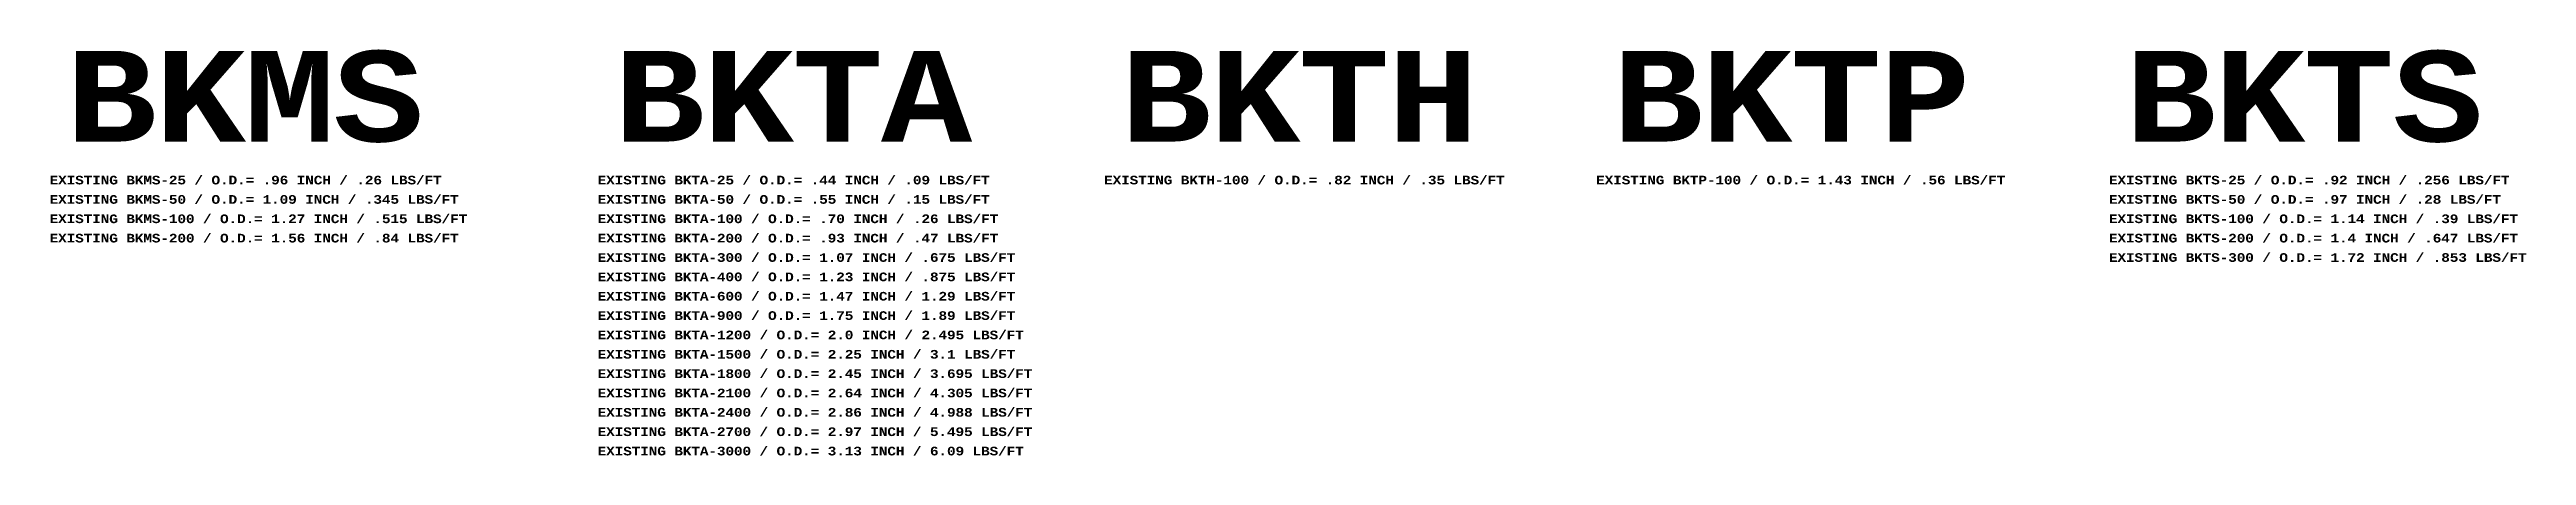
# Model space of a CAD drawing. Header units: feet. Extents: x -16154 to 3860, y -1534289809 to -1534279773.
# Drawn here: x -5348 to -2792, y -1534281748 to -1534281329 of the extents above; entities that cross this region are included whole.
import ezdxf

# ---------------------------------------------------------------- set-up
doc = ezdxf.new("R2010")
doc.units = ezdxf.units.FT
doc.header["$MEASUREMENT"] = 0
doc.layers.add('Level 6', color=7, linetype='Continuous', lineweight=0)
doc.styles.add('TelcoFixed', font='font000.shx', dxfattribs={"height": 9})

msp = doc.modelspace()

# ---------------------------------------------------------------- texts
at = {"layer": 'Level 6', "color": 150, "linetype": 'Continuous', "lineweight": 0, "attachment_point": 1, "line_spacing_factor": 0.9, "style": 'TelcoFixed', "bg_fill": 3, "box_fill_scale": 1, "bg_fill_color": 178, "bg_fill_transparency": 0}
for s, insert, char_height in [('\\fCourier New|b1|i0|c00|p54;\\T0.979;BKMS', (-5331.5, -1534281330.2), 93.67), ('\\fCourier New|b1|i0|c00|p54;\\T0.979;BKTA', (-4765.9, -1534281330.2), 93.67), ('\\fCourier New|b1|i0|c00|p54;\\T0.979;BKTH', (-4243.2, -1534281330.2), 93.67), ('\\fCourier New|b1|i0|c00|p54;\\T0.979;BKTP', (-3735.5, -1534281330.2), 93.67), ('\\fCourier New|b1|i0|c00|p54;\\T0.979;BKTS', (-3206.2, -1534281330.2), 93.67), ('\\fCourier New|b1|i0|c00|p54;\\T0.979;EXISTING BKMS-25 / O.D.= .96 INCH / .26 LBS/FT', (-5348.4, -1534281459.2), 8.964), ('\\fCourier New|b1|i0|c00|p54;\\T0.979;EXISTING BKTA-25 / O.D.= .44 INCH / .09 LBS/FT', (-4782.8, -1534281459.2), 8.964), ('\\fCourier New|b1|i0|c00|p54;\\T0.979;EXISTING BKTH-100 / O.D.= .82 INCH / .35 LBS/FT', (-4260.1, -1534281459.2), 8.964), ('\\fCourier New|b1|i0|c00|p54;\\T0.979;EXISTING BKTP-100 / O.D.= 1.43 INCH / .56 LBS/FT', (-3752.3, -1534281459.2), 8.964), ('\\fCourier New|b1|i0|c00|p54;\\T0.979;EXISTING BKTS-25 / O.D.= .92 INCH / .256 LBS/FT', (-3223.1, -1534281459.2), 8.964), ('\\fCourier New|b1|i0|c00|p54;\\T0.979;EXISTING BKMS-100 / O.D.= 1.27 INCH / .515 LBS/FT', (-5348.4, -1534281499.2), 8.964), ('\\fCourier New|b1|i0|c00|p54;\\T0.979;EXISTING BKTA-100 / O.D.= .70 INCH / .26 LBS/FT', (-4782.8, -1534281499.2), 8.964), ('\\fCourier New|b1|i0|c00|p54;\\T0.979;EXISTING BKTS-100 / O.D.= 1.14 INCH / .39 LBS/FT', (-3223.1, -1534281499.2), 8.964), ('\\fCourier New|b1|i0|c00|p54;\\T0.979;EXISTING BKTA-1200 / O.D.= 2.0 INCH / 2.495 LBS/FT', (-4782.8, -1534281619.2), 8.964)]:
    msp.add_mtext(s, dxfattribs=dict(at, insert=insert, char_height=char_height))

# ---------------------------------------------------------------- next in the draw order: texts
at = {"layer": 'Level 6', "color": 150, "linetype": 'Continuous', "lineweight": 0, "char_height": 8.964, "attachment_point": 1, "line_spacing_factor": 0.9, "style": 'TelcoFixed', "bg_fill": 3, "box_fill_scale": 1, "bg_fill_color": 178, "bg_fill_transparency": 0}
for s, insert in [('\\fCourier New|b1|i0|c00|p54;\\T0.979;EXISTING BKMS-50 / O.D.= 1.09 INCH / .345 LBS/FT', (-5348.4, -1534281479.2)), ('\\fCourier New|b1|i0|c00|p54;\\T0.979;EXISTING BKTA-50 / O.D.= .55 INCH / .15 LBS/FT', (-4782.8, -1534281479.2)), ('\\fCourier New|b1|i0|c00|p54;\\T0.979;EXISTING BKTS-50 / O.D.= .97 INCH / .28 LBS/FT', (-3223.1, -1534281479.2)), ('\\fCourier New|b1|i0|c00|p54;\\T0.979;EXISTING BKMS-200 / O.D.= 1.56 INCH / .84 LBS/FT', (-5348.4, -1534281519.2)), ('{\\fCourier New|b1|i0|c0|p54;\\T0.979;EXISTING BKTA-200 / O.D.= .93 INCH / .47 LBS/FT}', (-4782.8, -1534281519.2)), ('\\fCourier New|b1|i0|c00|p54;\\T0.979;EXISTING BKTS-200 / O.D.= 1.4 INCH / .647 LBS/FT', (-3223.1, -1534281519.2)), ('\\fCourier New|b1|i0|c00|p54;\\T0.979;EXISTING BKTA-1500 / O.D.= 2.25 INCH / 3.1 LBS/FT', (-4782.8, -1534281639.2))]:
    msp.add_mtext(s, dxfattribs=dict(at, insert=insert))

# ---------------------------------------------------------------- next in the draw order: texts
for s, insert in [('\\fCourier New|b1|i0|c00|p54;\\T0.979;EXISTING BKTA-300 / O.D.= 1.07 INCH / .675 LBS/FT', (-4782.8, -1534281539.2)), ('\\fCourier New|b1|i0|c00|p54;\\T0.979;EXISTING BKTS-300 / O.D.= 1.72 INCH / .853 LBS/FT', (-3223.1, -1534281539.2)), ('\\fCourier New|b1|i0|c00|p54;\\T0.979;EXISTING BKTA-1800 / O.D.= 2.45 INCH / 3.695 LBS/FT', (-4782.8, -1534281659.2))]:
    msp.add_mtext(s, dxfattribs=dict(at, insert=insert))

# ---------------------------------------------------------------- next in the draw order: texts
for s, insert in [('\\fCourier New|b1|i0|c00|p54;\\T0.979;EXISTING BKTA-400 / O.D.= 1.23 INCH / .875 LBS/FT', (-4782.8, -1534281559.2)), ('\\fCourier New|b1|i0|c00|p54;\\T0.979;EXISTING BKTA-2100 / O.D.= 2.64 INCH / 4.305 LBS/FT', (-4782.8, -1534281679.2))]:
    msp.add_mtext(s, dxfattribs=dict(at, insert=insert))

# ---------------------------------------------------------------- next in the draw order: texts
for s, insert in [('\\fCourier New|b1|i0|c00|p54;\\T0.979;EXISTING BKTA-600 / O.D.= 1.47 INCH / 1.29 LBS/FT', (-4782.8, -1534281579.2)), ('\\fCourier New|b1|i0|c00|p54;\\T0.979;EXISTING BKTA-2400 / O.D.= 2.86 INCH / 4.988 LBS/FT', (-4782.8, -1534281699.2))]:
    msp.add_mtext(s, dxfattribs=dict(at, insert=insert))

# ---------------------------------------------------------------- next in the draw order: texts
for s, insert in [('\\fCourier New|b1|i0|c00|p54;\\T0.979;EXISTING BKTA-900 / O.D.= 1.75 INCH / 1.89 LBS/FT', (-4782.8, -1534281599.2)), ('\\fCourier New|b1|i0|c00|p54;\\T0.979;EXISTING BKTA-2700 / O.D.= 2.97 INCH / 5.495 LBS/FT', (-4782.8, -1534281719.2))]:
    msp.add_mtext(s, dxfattribs=dict(at, insert=insert))

# ---------------------------------------------------------------- next in the draw order: texts
at = {"layer": 'Level 6', "color": 150, "linetype": 'Continuous', "lineweight": 0, "insert": (-4782.8, -1534281739.2), "char_height": 8.964, "attachment_point": 1, "line_spacing_factor": 0.9, "style": 'TelcoFixed', "bg_fill": 3, "box_fill_scale": 1, "bg_fill_color": 178, "bg_fill_transparency": 0}
msp.add_mtext('\\fCourier New|b1|i0|c00|p54;\\T0.979;EXISTING BKTA-3000 / O.D.= 3.13 INCH / 6.09 LBS/FT', dxfattribs=at)

doc.saveas('drawing.dxf')
